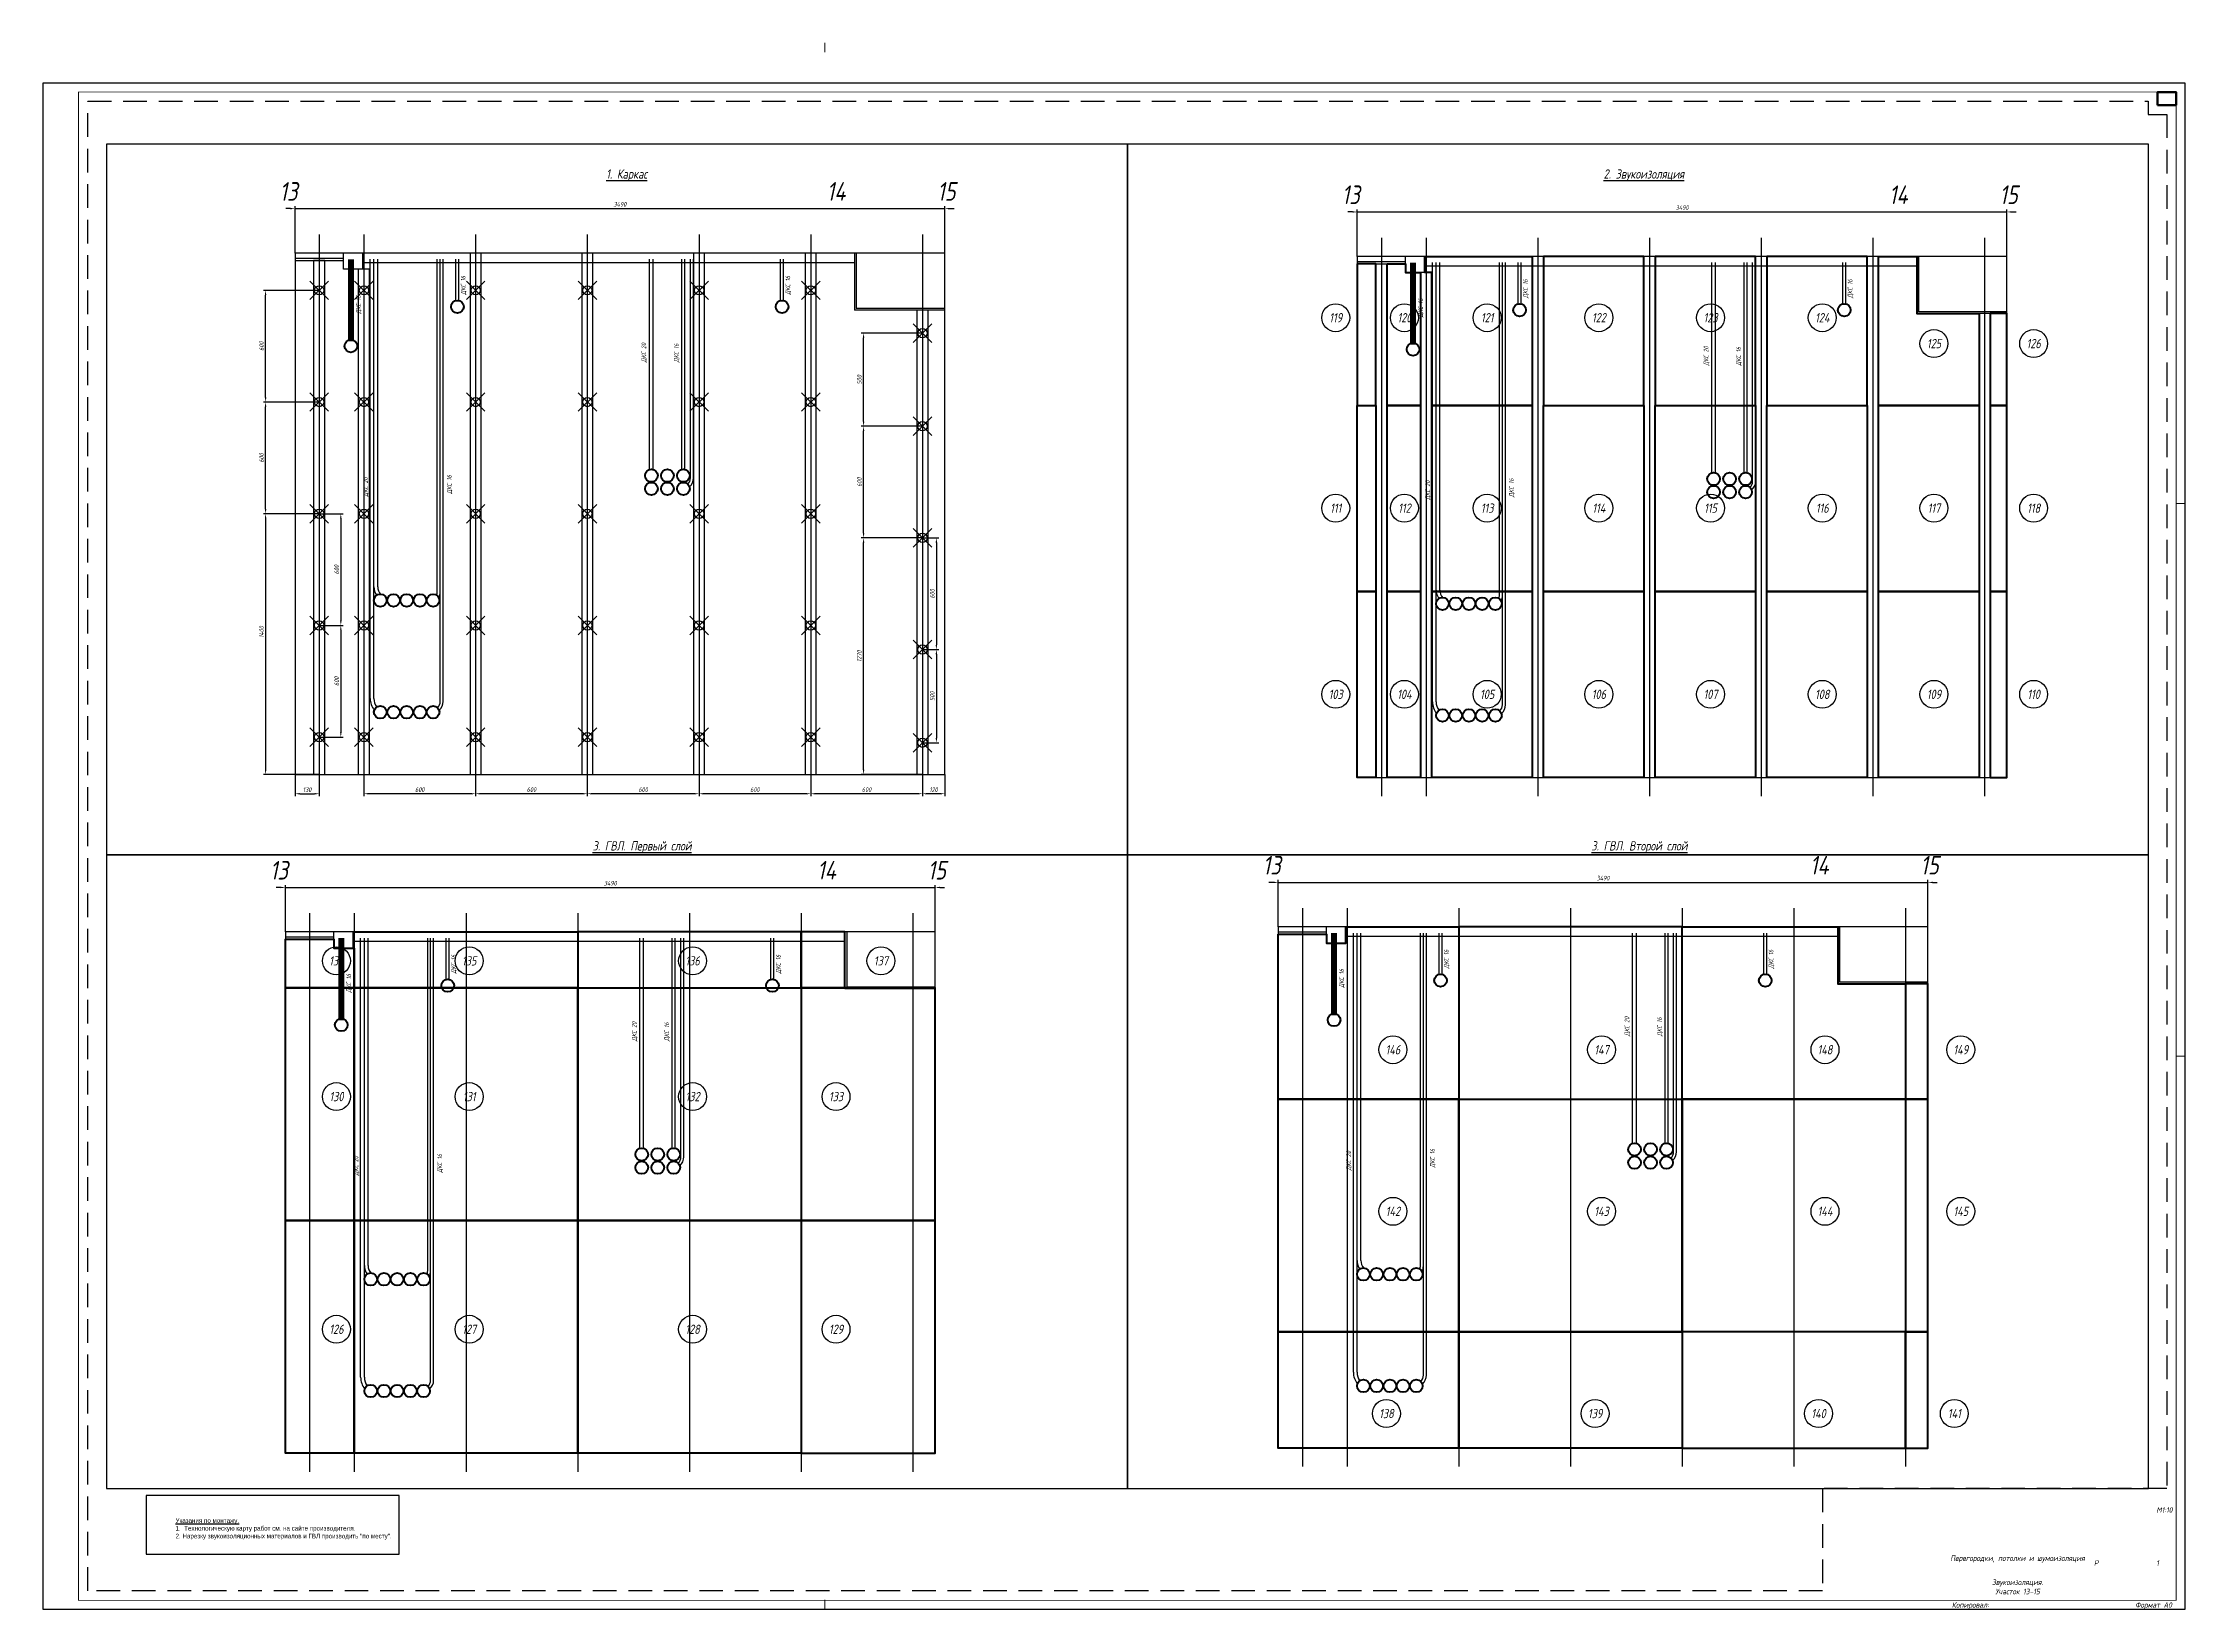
# Paper-space layout 'уч 13-15' of a CAD drawing. Header units: millimetres. Extents: x 0 to 1151, y 10 to 851.
# The model-space entities are those that its viewports show. They can reach past a viewport. Long polylines and large blocks are cut down to what shows.
import ezdxf
from ezdxf.enums import TextEntityAlignment as Align

# ---------------------------------------------------------------- set-up
doc = ezdxf.new("R2010")
doc.units = ezdxf.units.MM
doc.header["$PDMODE"] = 35
doc.header["$PDSIZE"] = 50
doc.linetypes.add('DASHDOT', pattern=[25.4, 12.7, -6.35, 0, -6.35])
doc.linetypes.add('DASHED', pattern=[19.05, 12.7, -6.35])
for name, color, linetype in [('01 Черновое', 7, 'Continuous'), ('02 Розетки', 7, 'Continuous'), ('02 ЭОМ и СС', 7, 'Continuous'), ('03 Потолок', 7, 'Continuous'), ('05 Слаботочка', 7, 'Continuous'), ('06 Авт-ка климата', 7, 'Continuous'), ('101 Крепление', 7, 'Continuous'), ('101 Крепление размеры', 7, 'Continuous'), ('102 Звукоизоляция', 7, 'Continuous'), ('103 ГВЛ слой 1', 7, 'Continuous'), ('104 ГВЛ слой 2', 7, 'Continuous'), ('stamp', 7, 'Continuous')]:
    doc.layers.add(name, color=color, linetype=linetype)
doc.layers.add('100 noprint', color=1, linetype='Continuous', plot=False)
doc.styles.get("Standard").update_dxf_attribs({"font": 'arial.ttf'})
doc.styles.add('ГОСТ-ISOCPEUR', font='isocpeui.ttf', dxfattribs={"width": 0.8})
doc.dimstyles.new('ISO-25', dxfattribs={"dimtxt": 2.5, "dimasz": 2.5, "dimexe": 1.25, "dimexo": 0.625, "dimtad": 1, "dimtxsty": 'Standard', "dimcen": 2.5, "dimadec": 0, "dimazin": 0, "dimtfac": 1, "dimtmove": 0, "dimatfit": 3, "dimfxl": 1, "dimarcsym": 0})

psp = doc.layouts.new('уч 13-15')

# ---------------------------------------------------------------- texts
at = {"layer": 'stamp', "linetype": 'Continuous', "lineweight": 35, "style": 'ГОСТ-ISOCPEUR', "width": 0.8}
psp.add_text('М1:10', height=3, dxfattribs=at).set_placement((1143.9, 61.3), align=Align.RIGHT)
at = {"layer": 'stamp', "lineweight": 35, "style": 'ГОСТ-ISOCPEUR', "width": 0.8}
for s, p in [('Копировал:', (1025.4, 10.3)), ('Формат А0', (1123.9, 10.3))]:
    psp.add_text(s, height=3, dxfattribs=at).set_placement(p)
at = {"layer": 'stamp', "ltscale": 100, "style": 'ГОСТ-ISOCPEUR'}
for s, insert, char_height, width, attachment_point in [('{\\pxqc;\\L1. Каркас}', (313.6, 776.6), 5, 57.169, 8), ('{\\pxqc;\\L2. Звукоизоляция}', (860, 776.6), 5, 57.169, 8), ('{\\pxqc;\\L3. ГВЛ. Первый слой}', (321.9, 415.7), 5, 73.764, 8), ('{\\pxqc;\\L3. ГВЛ. Второй слой}', (857.6, 415.7), 5, 73.764, 8), ('{\\pxqc;Р}', (1092.9, 34.3), 3, 20, 4), ('\\pxqc;1', (1125.9, 34.3), 3, 20, 4)]:
    psp.add_mtext(s, dxfattribs=dict(at, insert=insert, char_height=char_height, width=width, attachment_point=attachment_point))
at = {"layer": 'stamp', "lineweight": 35, "char_height": 3, "width": 70.157, "attachment_point": 5, "style": 'ГОСТ-ISOCPEUR'}
for s, insert in [('{Перегородки, потолки и шумоизоляция}', (1060.7, 36.5)), ('{Звукоизоляция.\\PУчасток 13-15}', (1060.7, 21.5))]:
    psp.add_mtext(s, dxfattribs=dict(at, insert=insert))

msp = doc.modelspace()

# ---------------------------------------------------------------- texts
at = {"insert": (-58925.764, -28440.575), "char_height": 500, "width": 28925.35127, "attachment_point": 1, "style": 'ГОСТ-ISOCPEUR'}
msp.add_mtext('{\\fUbuntu|b0|i0|c0|p34;\\LУказания по монтажу.\\P\\l1.  Технологическую карту работ см. на сайте производителя.\\P2. Нарезку звукоизоляционных материалов и ГВЛ производить "по месту".}', dxfattribs=at)
at = {"layer": '01 Черновое', "style": 'ГОСТ-ISOCPEUR', "width": 0.8}
for s, p in [('13', (49094.391, 3226.61)), ('14', (52035.351, 3226.61)), ('15', (52627.852, 3226.61))]:
    msp.add_text(s, height=100, dxfattribs=at).set_placement(p, align=Align.MIDDLE)
at = {"layer": '02 Розетки', "char_height": 25, "width": 270.31285, "attachment_point": 1, "rotation": 90, "style": 'ГОСТ-ISOCPEUR'}
for insert in [(50990.153, 2308.119), (49495.153, 1586.737)]:
    msp.add_mtext('{ДКС 20}', dxfattribs=dict(at, insert=insert))
at = {"layer": '05 Слаботочка', "char_height": 25, "width": 270.31285, "attachment_point": 1, "rotation": 90, "style": 'ГОСТ-ISOCPEUR'}
for insert in [(50019.735, 2671.342), (51763.735, 2671.342), (51164.685, 2308.119), (49944.826, 1601.619)]:
    msp.add_mtext('{ДКС 16}', dxfattribs=dict(at, insert=insert))
at = {"layer": '06 Авт-ка климата', "insert": (49456.822, 2568.2), "char_height": 25, "width": 270.31285, "attachment_point": 1, "rotation": 90, "style": 'ГОСТ-ISOCPEUR'}
msp.add_mtext('{ДКС 16}', dxfattribs=at)
at = {"layer": '102 Звукоизоляция', "color": 74, "style": 'ГОСТ-ISOCPEUR', "width": 0.8}
for s, p in [('119', (49013.477, 2565.906)), ('120', (49382.484, 2565.906)), ('121', (49826.878, 2565.906)), ('122', (50426.878, 2565.906)), ('123', (51026.878, 2565.906)), ('124', (51626.878, 2565.906)), ('125', (52226.878, 2427.032)), ('126', (52762.361, 2427.032)), ('111', (49013.477, 1542.955)), ('112', (49382.484, 1542.955)), ('113', (49826.878, 1542.955)), ('114', (50426.878, 1542.955)), ('115', (51026.878, 1542.955)), ('116', (51626.878, 1542.955)), ('117', (52226.878, 1542.955)), ('118', (52762.361, 1542.955)), ('103', (49013.477, 542.955)), ('104', (49382.484, 542.955)), ('105', (49826.878, 542.955)), ('106', (50426.878, 542.955)), ('107', (51026.878, 542.955)), ('108', (51626.878, 542.955)), ('109', (52226.878, 542.955)), ('110', (52762.361, 542.955))]:
    msp.add_text(s, height=50, dxfattribs=at).set_placement(p, align=Align.MIDDLE)
at = {"layer": '103 ГВЛ слой 1', "color": 6, "style": 'ГОСТ-ISOCPEUR', "width": 0.8}
for s, p in [('134', (49403.032, 2739.875)), ('135', (50115.998, 2739.875)), ('136', (51315.998, 2739.875)), ('137', (52327.663, 2739.875)), ('130', (49403.032, 2010.79)), ('131', (50115.998, 2010.79)), ('132', (51315.998, 2010.79)), ('133', (52086.421, 2010.79)), ('126', (49403.032, 760.79)), ('127', (50115.998, 760.79)), ('128', (51315.998, 760.79)), ('129', (52086.421, 760.79))]:
    msp.add_text(s, height=50, dxfattribs=at).set_placement(p, align=Align.MIDDLE)
at = {"layer": '104 ГВЛ слой 2', "color": 3, "style": 'ГОСТ-ISOCPEUR', "width": 0.8}
for s, p in [('146', (49745.214, 2235.172)), ('147', (50866.12, 2235.172)), ('148', (52066.12, 2235.172)), ('149', (52795.468, 2235.172)), ('142', (49745.214, 1367.214)), ('143', (50866.12, 1367.214)), ('144', (52066.12, 1367.214)), ('145', (52795.468, 1367.214)), ('138', (49710.495, 281.025)), ('139', (50831.402, 281.025)), ('140', (52031.402, 281.025)), ('141', (52760.75, 281.025))]:
    msp.add_text(s, height=50, dxfattribs=at).set_placement(p, align=Align.MIDDLE)

# ---------------------------------------------------------------- blocks, each defined once
blk = doc.blocks.new('*D202')
at = {"layer": '101 Крепление размеры', "color": 0, "lineweight": -2}
for p, q in [((52499, 95), (52499, -22)), ((52619, 95), (52619, -22)), ((52594, -9), (52524, -9))]:
    blk.add_line(p, q, dxfattribs=at)
at = {"layer": '101 Крепление размеры', "color": 0}
for points in [[(52524, -5), (52524, -13), (52499, -9)], [(52594, -13), (52594, -5), (52619, -9)]]:
    blk.add_solid(points, dxfattribs=at)
at = {"layer": 'Defpoints', "color": 0}
for p in [(52499, 95), (52619, 95), (52499, -9)]:
    blk.add_point(p, dxfattribs=at)
at = {"layer": '101 Крепление размеры', "color": 0, "insert": (52559, 13), "char_height": 25, "attachment_point": 5, "style": 'ГОСТ-ISOCPEUR'}
blk.add_mtext('120', dxfattribs=at)
blk = doc.blocks.new('*D203')
at = {"layer": '101 Крепление размеры', "color": 0, "lineweight": -2}
for p, q in [((51899, 95), (51899, -22)), ((52499, 95), (52499, -22)), ((52474, -9), (51924, -9))]:
    blk.add_line(p, q, dxfattribs=at)
at = {"layer": '101 Крепление размеры', "color": 0}
for points in [[(51924, -5), (51924, -13), (51899, -9)], [(52474, -13), (52474, -5), (52499, -9)]]:
    blk.add_solid(points, dxfattribs=at)
at = {"layer": 'Defpoints', "color": 0}
for p in [(51899, 95), (52499, 95), (51899, -9)]:
    blk.add_point(p, dxfattribs=at)
at = {"layer": '101 Крепление размеры', "color": 0, "insert": (52199, 13), "char_height": 25, "attachment_point": 5, "style": 'ГОСТ-ISOCPEUR'}
blk.add_mtext('600', dxfattribs=at)
blk = doc.blocks.new('*D204')
at = {"layer": '101 Крепление размеры', "color": 0, "lineweight": -2}
for p, q in [((51299, 95), (51299, -22)), ((51899, 95), (51899, -22)), ((51874, -9), (51324, -9))]:
    blk.add_line(p, q, dxfattribs=at)
at = {"layer": '101 Крепление размеры', "color": 0}
for points in [[(51324, -5), (51324, -13), (51299, -9)], [(51874, -13), (51874, -5), (51899, -9)]]:
    blk.add_solid(points, dxfattribs=at)
at = {"layer": 'Defpoints', "color": 0}
for p in [(51299, 95), (51899, 95), (51299, -9)]:
    blk.add_point(p, dxfattribs=at)
at = {"layer": '101 Крепление размеры', "color": 0, "insert": (51599, 13), "char_height": 25, "attachment_point": 5, "style": 'ГОСТ-ISOCPEUR'}
blk.add_mtext('600', dxfattribs=at)
blk = doc.blocks.new('*D205')
at = {"layer": '101 Крепление размеры', "color": 0, "lineweight": -2}
for p, q in [((50699, 95), (50699, -22)), ((51299, 95), (51299, -22)), ((51274, -9), (50724, -9))]:
    blk.add_line(p, q, dxfattribs=at)
at = {"layer": '101 Крепление размеры', "color": 0}
for points in [[(50724, -5), (50724, -13), (50699, -9)], [(51274, -13), (51274, -5), (51299, -9)]]:
    blk.add_solid(points, dxfattribs=at)
at = {"layer": 'Defpoints', "color": 0}
for p in [(50699, 95), (51299, 95), (50699, -9)]:
    blk.add_point(p, dxfattribs=at)
at = {"layer": '101 Крепление размеры', "color": 0, "insert": (50999, 13), "char_height": 25, "attachment_point": 5, "style": 'ГОСТ-ISOCPEUR'}
blk.add_mtext('600', dxfattribs=at)
blk = doc.blocks.new('*D206')
at = {"layer": '101 Крепление размеры', "color": 0, "lineweight": -2}
for p, q in [((50099, 95), (50099, -22)), ((50699, 95), (50699, -22)), ((50674, -9), (50124, -9))]:
    blk.add_line(p, q, dxfattribs=at)
at = {"layer": '101 Крепление размеры', "color": 0}
for points in [[(50124, -5), (50124, -13), (50099, -9)], [(50674, -13), (50674, -5), (50699, -9)]]:
    blk.add_solid(points, dxfattribs=at)
at = {"layer": 'Defpoints', "color": 0}
for p in [(50099, 95), (50699, 95), (50099, -9)]:
    blk.add_point(p, dxfattribs=at)
at = {"layer": '101 Крепление размеры', "color": 0, "insert": (50399, 13), "char_height": 25, "attachment_point": 5, "style": 'ГОСТ-ISOCPEUR'}
blk.add_mtext('600', dxfattribs=at)
blk = doc.blocks.new('*D207')
at = {"layer": '101 Крепление размеры', "color": 0, "lineweight": -2}
for p, q in [((49499, 95), (49499, -22)), ((50099, 95), (50099, -22)), ((50074, -9), (49524, -9))]:
    blk.add_line(p, q, dxfattribs=at)
at = {"layer": '101 Крепление размеры', "color": 0}
for points in [[(49524, -5), (49524, -13), (49499, -9)], [(50074, -13), (50074, -5), (50099, -9)]]:
    blk.add_solid(points, dxfattribs=at)
at = {"layer": 'Defpoints', "color": 0}
for p in [(49499, 95), (50099, 95), (49499, -9)]:
    blk.add_point(p, dxfattribs=at)
at = {"layer": '101 Крепление размеры', "color": 0, "insert": (49799, 13), "char_height": 25, "attachment_point": 5, "style": 'ГОСТ-ISOCPEUR'}
blk.add_mtext('600', dxfattribs=at)
blk = doc.blocks.new('*D208')
at = {"layer": '101 Крепление размеры', "color": 0, "lineweight": -2}
for p, q in [((49129, 95), (49129, -22)), ((49259, 95), (49259, -22)), ((49154, -9), (49234, -9))]:
    blk.add_line(p, q, dxfattribs=at)
at = {"layer": '101 Крепление размеры', "color": 0}
for points in [[(49154, -5), (49154, -13), (49129, -9)], [(49234, -13), (49234, -5), (49259, -9)]]:
    blk.add_solid(points, dxfattribs=at)
at = {"layer": 'Defpoints', "color": 0}
for p in [(49129, 95), (49259, 95), (49259, -9)]:
    blk.add_point(p, dxfattribs=at)
at = {"layer": '101 Крепление размеры', "color": 0, "insert": (49194, 13), "char_height": 25, "attachment_point": 5, "style": 'ГОСТ-ISOCPEUR'}
blk.add_mtext('130', dxfattribs=at)
blk = doc.blocks.new('*D209')
at = {"layer": '101 Крепление размеры', "color": 0, "lineweight": -2}
for p, q in [((49259, 1495), (48959, 1495)), ((48971, 1470), (48971, 120)), ((49259, 95), (48959, 95))]:
    blk.add_line(p, q, dxfattribs=at)
at = {"layer": '101 Крепление размеры', "color": 0}
for points in [[(48975, 1470), (48967, 1470), (48971, 1495)], [(48967, 120), (48975, 120), (48971, 95)]]:
    blk.add_solid(points, dxfattribs=at)
at = {"layer": 'Defpoints', "color": 0}
for p in [(49259, 1495), (48971, 95), (49259, 95)]:
    blk.add_point(p, dxfattribs=at)
at = {"layer": '101 Крепление размеры', "color": 0, "insert": (48949, 860), "char_height": 25, "attachment_point": 5, "rotation": 90, "style": 'ГОСТ-ISOCPEUR'}
blk.add_mtext('1400', dxfattribs=at)
blk = doc.blocks.new('*D210')
at = {"layer": '101 Крепление размеры', "color": 0, "lineweight": -2}
for p, q in [((49259, 2095), (48959, 2095)), ((48971, 1520), (48971, 2070)), ((49259, 1495), (48959, 1495))]:
    blk.add_line(p, q, dxfattribs=at)
at = {"layer": '101 Крепление размеры', "color": 0}
for points in [[(48975, 2070), (48967, 2070), (48971, 2095)], [(48967, 1520), (48975, 1520), (48971, 1495)]]:
    blk.add_solid(points, dxfattribs=at)
at = {"layer": 'Defpoints', "color": 0}
for p in [(48971, 2095), (49259, 2095), (49259, 1495)]:
    blk.add_point(p, dxfattribs=at)
at = {"layer": '101 Крепление размеры', "color": 0, "insert": (48949, 1795), "char_height": 25, "attachment_point": 5, "rotation": 90, "style": 'ГОСТ-ISOCPEUR'}
blk.add_mtext('600', dxfattribs=at)
blk = doc.blocks.new('*D211')
at = {"layer": '101 Крепление размеры', "color": 0, "lineweight": -2}
for p, q in [((49259, 2695), (48959, 2695)), ((48971, 2120), (48971, 2670)), ((49259, 2095), (48959, 2095))]:
    blk.add_line(p, q, dxfattribs=at)
at = {"layer": '101 Крепление размеры', "color": 0}
for points in [[(48975, 2670), (48967, 2670), (48971, 2695)], [(48967, 2120), (48975, 2120), (48971, 2095)]]:
    blk.add_solid(points, dxfattribs=at)
at = {"layer": 'Defpoints', "color": 0}
for p in [(48971, 2695), (49259, 2695), (49259, 2095)]:
    blk.add_point(p, dxfattribs=at)
at = {"layer": '101 Крепление размеры', "color": 0, "insert": (48949, 2395), "char_height": 25, "attachment_point": 5, "rotation": 90, "style": 'ГОСТ-ISOCPEUR'}
blk.add_mtext('600', dxfattribs=at)
blk = doc.blocks.new('*D212')
at = {"layer": '101 Крепление размеры', "color": 0, "lineweight": -2}
for p, q in [((49258, 1495), (49388, 1495)), ((49375, 1470), (49375, 920)), ((49259, 895), (49388, 895))]:
    blk.add_line(p, q, dxfattribs=at)
at = {"layer": '101 Крепление размеры', "color": 0}
for points in [[(49379, 1470), (49371, 1470), (49375, 1495)], [(49371, 920), (49379, 920), (49375, 895)]]:
    blk.add_solid(points, dxfattribs=at)
at = {"layer": 'Defpoints', "color": 0}
for p in [(49258, 1495), (49259, 895), (49375, 895)]:
    blk.add_point(p, dxfattribs=at)
at = {"layer": '101 Крепление размеры', "color": 0, "insert": (49353, 1195), "char_height": 25, "attachment_point": 5, "rotation": 90, "style": 'ГОСТ-ISOCPEUR'}
blk.add_mtext('600', dxfattribs=at)
blk = doc.blocks.new('*D213')
at = {"layer": '101 Крепление размеры', "color": 0, "lineweight": -2}
for p, q in [((49259, 895), (49388, 895)), ((49375, 870), (49375, 320)), ((49259, 295), (49388, 295))]:
    blk.add_line(p, q, dxfattribs=at)
at = {"layer": '101 Крепление размеры', "color": 0}
for points in [[(49379, 870), (49371, 870), (49375, 895)], [(49371, 320), (49379, 320), (49375, 295)]]:
    blk.add_solid(points, dxfattribs=at)
at = {"layer": 'Defpoints', "color": 0}
for p in [(49259, 895), (49259, 295), (49375, 295)]:
    blk.add_point(p, dxfattribs=at)
at = {"layer": '101 Крепление размеры', "color": 0, "insert": (49353, 595), "char_height": 25, "attachment_point": 5, "rotation": 90, "style": 'ГОСТ-ISOCPEUR'}
blk.add_mtext('600', dxfattribs=at)
blk = doc.blocks.new('*D214')
at = {"layer": '101 Крепление размеры', "color": 0, "lineweight": -2}
for p, q in [((52499, 1365), (52170, 1365)), ((52183, 120), (52183, 1340)), ((52499, 95), (52170, 95))]:
    blk.add_line(p, q, dxfattribs=at)
at = {"layer": '101 Крепление размеры', "color": 0}
for points in [[(52187, 1340), (52179, 1340), (52183, 1365)], [(52179, 120), (52187, 120), (52183, 95)]]:
    blk.add_solid(points, dxfattribs=at)
at = {"layer": 'Defpoints', "color": 0}
for p in [(52183, 1365), (52499, 1365), (52499, 95)]:
    blk.add_point(p, dxfattribs=at)
at = {"layer": '101 Крепление размеры', "color": 0, "insert": (52160, 730), "char_height": 25, "attachment_point": 5, "rotation": 90, "style": 'ГОСТ-ISOCPEUR'}
blk.add_mtext('1270', dxfattribs=at)
blk = doc.blocks.new('*D215')
at = {"layer": '101 Крепление размеры', "color": 0, "lineweight": -2}
for p, q in [((52499, 1965), (52170, 1965)), ((52183, 1390), (52183, 1940)), ((52499, 1365), (52170, 1365))]:
    blk.add_line(p, q, dxfattribs=at)
at = {"layer": '101 Крепление размеры', "color": 0}
for points in [[(52187, 1940), (52179, 1940), (52183, 1965)], [(52179, 1390), (52187, 1390), (52183, 1365)]]:
    blk.add_solid(points, dxfattribs=at)
at = {"layer": 'Defpoints', "color": 0}
for p in [(52183, 1965), (52499, 1965), (52499, 1365)]:
    blk.add_point(p, dxfattribs=at)
at = {"layer": '101 Крепление размеры', "color": 0, "insert": (52160, 1665), "char_height": 25, "attachment_point": 5, "rotation": 90, "style": 'ГОСТ-ISOCPEUR'}
blk.add_mtext('600', dxfattribs=at)
blk = doc.blocks.new('*D216')
at = {"layer": '101 Крепление размеры', "color": 0, "lineweight": -2}
for p, q in [((52499, 2465), (52170, 2465)), ((52183, 1990), (52183, 2440)), ((52499, 1965), (52170, 1965))]:
    blk.add_line(p, q, dxfattribs=at)
at = {"layer": '101 Крепление размеры', "color": 0}
for points in [[(52187, 2440), (52179, 2440), (52183, 2465)], [(52179, 1990), (52187, 1990), (52183, 1965)]]:
    blk.add_solid(points, dxfattribs=at)
at = {"layer": 'Defpoints', "color": 0}
for p in [(52183, 2465), (52499, 2465), (52499, 1965)]:
    blk.add_point(p, dxfattribs=at)
at = {"layer": '101 Крепление размеры', "color": 0, "insert": (52160, 2215), "char_height": 25, "attachment_point": 5, "rotation": 90, "style": 'ГОСТ-ISOCPEUR'}
blk.add_mtext('500', dxfattribs=at)
blk = doc.blocks.new('*D217')
at = {"layer": '101 Крепление размеры', "color": 0, "lineweight": -2}
for p, q in [((52499, 1365), (52587, 1365)), ((52574, 1340), (52574, 790)), ((52499, 765), (52587, 765))]:
    blk.add_line(p, q, dxfattribs=at)
at = {"layer": '101 Крепление размеры', "color": 0}
for points in [[(52578, 1340), (52570, 1340), (52574, 1365)], [(52570, 790), (52578, 790), (52574, 765)]]:
    blk.add_solid(points, dxfattribs=at)
at = {"layer": 'Defpoints', "color": 0}
for p in [(52499, 1365), (52499, 765), (52574, 765)]:
    blk.add_point(p, dxfattribs=at)
at = {"layer": '101 Крепление размеры', "color": 0, "insert": (52552, 1065), "char_height": 25, "attachment_point": 5, "rotation": 90, "style": 'ГОСТ-ISOCPEUR'}
blk.add_mtext('600', dxfattribs=at)
blk = doc.blocks.new('*D218')
at = {"layer": '101 Крепление размеры', "color": 0, "lineweight": -2}
for p, q in [((52499, 765), (52587, 765)), ((52574, 740), (52574, 290)), ((52499, 265), (52587, 265))]:
    blk.add_line(p, q, dxfattribs=at)
at = {"layer": '101 Крепление размеры', "color": 0}
for points in [[(52578, 740), (52570, 740), (52574, 765)], [(52570, 290), (52578, 290), (52574, 265)]]:
    blk.add_solid(points, dxfattribs=at)
at = {"layer": 'Defpoints', "color": 0}
for p in [(52499, 765), (52499, 265), (52574, 265)]:
    blk.add_point(p, dxfattribs=at)
at = {"layer": '101 Крепление размеры', "color": 0, "insert": (52552, 515), "char_height": 25, "attachment_point": 5, "rotation": 90, "style": 'ГОСТ-ISOCPEUR'}
blk.add_mtext('500', dxfattribs=at)
blk = doc.blocks.new('*D411')
at = {"layer": '01 Черновое', "color": 0, "lineweight": -2}
for p, q in [((49104, 3134), (49079, 3134)), ((49129, 2895), (49129, 3147)), ((49129, 3134), (52619, 3134)), ((52619, 2895), (52619, 3147)), ((52644, 3134), (52669, 3134))]:
    blk.add_line(p, q, dxfattribs=at)
at = {"layer": '01 Черновое', "color": 0}
for points in [[(49104, 3130), (49104, 3138), (49129, 3134)], [(52644, 3138), (52644, 3130), (52619, 3134)]]:
    blk.add_solid(points, dxfattribs=at)
at = {"layer": 'Defpoints', "color": 0}
for p in [(52619, 3134), (49129, 2895), (52619, 2895)]:
    blk.add_point(p, dxfattribs=at)
at = {"layer": '01 Черновое', "color": 0, "insert": (50874, 3157), "char_height": 25, "attachment_point": 5, "style": 'ГОСТ-ISOCPEUR'}
blk.add_mtext('3490', dxfattribs=at)

# ---------------------------------------------------------------- dimensions: what is measured, and where the dimension line sits
at = {"layer": '01 Черновое'}
dim = msp.add_linear_dim(base=(52618.998, 3134.111), p1=(49128.998, 2895.176), p2=(52618.998, 2895.176), dimstyle='ISO-25', override={"dimtxt": 25, "dimasz": 25, "dimexe": 12.5, "dimexo": 0, "dimgap": 10, "dimtxsty": 'ГОСТ-ISOCPEUR'}, dxfattribs=at)
dim.commit()
dim.dimension.update_dxf_attribs({"geometry": '*D411', "text_midpoint": (50873.998, 3156.611)})
at = {"layer": '101 Крепление размеры'}
for base, p1, p2, picture, middle in [((48971.26, 2695.176), (49258.998, 2095.176), (49258.998, 2695.176), '*D211', (48948.76, 2395.176)), ((52182.79, 2465.176), (52498.998, 1965.176), (52498.998, 2465.176), '*D216', (52160.29, 2215.176)), ((48971.26, 2095.176), (49258.998, 1495.176), (49258.998, 2095.176), '*D210', (48948.76, 1795.176)), ((49375.2, 895.176), (49258.373, 1495.176), (49258.998, 895.176), '*D212', (49352.7, 1195.176)), ((52574.219, 765.176), (52498.998, 1365.176), (52498.998, 765.176), '*D217', (52551.719, 1065.176)), ((49375.2, 295.176), (49258.998, 895.176), (49258.998, 295.176), '*D213', (49352.7, 595.176)), ((52574.219, 265.176), (52498.998, 765.176), (52498.998, 265.176), '*D218', (52551.719, 515.176))]:
    dim = msp.add_linear_dim(base=base, p1=p1, p2=p2, angle=90, dimstyle='ISO-25', override={"dimtxt": 25, "dimasz": 25, "dimexe": 12.5, "dimexo": 0, "dimgap": 10, "dimlfac": 1, "dimtxsty": 'ГОСТ-ISOCPEUR'}, dxfattribs=at)
    dim.commit()
    dim.dimension.update_dxf_attribs({"geometry": picture, "text_midpoint": middle})
for base, p1, p2, picture, middle in [((52182.79, 1965.176), (52498.998, 1365.176), (52498.998, 1965.176), '*D215', (52182.79, 1665.176)), ((48971.26, 95.176), (49258.998, 1495.176), (49258.998, 95.176), '*D209', (48971.26, 859.707)), ((52182.79, 1365.176), (52498.998, 95.176), (52498.998, 1365.176), '*D214', (52182.79, 730.176))]:
    dim = msp.add_linear_dim(base=base, p1=p1, p2=p2, angle=90, dimstyle='ISO-25', override={"dimtxt": 25, "dimasz": 25, "dimexe": 12.5, "dimexo": 0, "dimgap": 10, "dimlfac": 1, "dimtxsty": 'ГОСТ-ISOCPEUR'}, dxfattribs=at)
    dim.commit()
    dim.dimension.update_dxf_attribs({"geometry": picture, "text_midpoint": middle, "dimtype": 160})
for base, p1, p2, picture, middle in [((49258.998, -9.011), (49128.998, 95.176), (49258.998, 95.176), '*D208', (49193.998, 13.489)), ((49498.998, -9.011), (50098.998, 95.176), (49498.998, 95.176), '*D207', (49798.998, 13.489)), ((50098.998, -9.011), (50698.998, 95.176), (50098.998, 95.176), '*D206', (50398.998, 13.489)), ((50698.998, -9.011), (51298.998, 95.176), (50698.998, 95.176), '*D205', (50998.998, 13.489)), ((51298.998, -9.011), (51898.998, 95.176), (51298.998, 95.176), '*D204', (51598.998, 13.489)), ((51898.998, -9.011), (52498.998, 95.176), (51898.998, 95.176), '*D203', (52198.998, 13.489)), ((52498.998, -9.011), (52618.998, 95.176), (52498.998, 95.176), '*D202', (52558.998, 13.489))]:
    dim = msp.add_linear_dim(base=base, p1=p1, p2=p2, dimstyle='ISO-25', override={"dimtxt": 25, "dimasz": 25, "dimexe": 12.5, "dimexo": 0, "dimgap": 10, "dimlfac": 1, "dimtxsty": 'ГОСТ-ISOCPEUR'}, dxfattribs=at)
    dim.commit()
    dim.dimension.update_dxf_attribs({"geometry": picture, "text_midpoint": middle})

# ---------------------------------------------------------------- linework, layer by layer
at = {"layer": '01 Черновое', "linetype": 'DASHDOT', "ltscale": 10}
for p, q in [((49258.998, 2995.176), (49258.998, -4.283)), ((49498.998, 2995.176), (49498.998, -4.283)), ((50098.998, 2995.176), (50098.998, -4.283)), ((50698.998, 2995.176), (50698.998, -4.283)), ((51298.998, 2995.176), (51298.998, -4.283)), ((51898.998, 2995.176), (51898.998, -4.283)), ((52498.998, 2995.176), (52498.998, -4.283))]:
    msp.add_line(p, q, dxfattribs=at)
at = {"layer": '01 Черновое'}
msp.add_lwpolyline([(52618.998, 95.176), (52618.998, 2895.176), (49128.998, 2895.176), (49128.998, 95.176)], close=True, dxfattribs=at)
at = {"layer": '02 Розетки'}
for p, q in [((49532.998, 502.715), (49532.998, 2862.176)), ((49552.998, 502.715), (49552.998, 2862.176)), ((49572.998, 1102.715), (49572.998, 2862.176)), ((51032.998, 1732.479), (51032.998, 2862.176)), ((51052.998, 1732.479), (51052.998, 2862.176))]:
    msp.add_line(p, q, dxfattribs=at)
at = {"layer": '02 Розетки', "lineweight": 40}
for centre in [(51042.998, 1700.176), (51128.998, 1700.176), (51042.998, 1629.176), (51128.998, 1629.176), (49586.998, 1029.176), (49657.998, 1029.176), (49728.998, 1029.176), (49799.998, 1029.176), (49586.998, 429.176), (49657.998, 429.176), (49728.998, 429.176), (49799.998, 429.176)]:
    msp.add_circle(centre, 34, dxfattribs=at)
at = {"layer": '02 Розетки'}
for centre, radius, end in [((49632.998, 1102.715), 80, 214.8964913), ((49632.998, 1102.715), 60, 222.7632761), ((49632.998, 502.715), 100, 218.6209407), ((49632.998, 502.715), 80, 214.8964913)]:
    msp.add_arc(centre, radius, 180, end, dxfattribs=at)
at = {"layer": '02 ЭОМ и СС'}
for p, q in [((49532.998, 502.715), (49532.998, 2862.176)), ((49552.998, 502.715), (49552.998, 2862.176)), ((49572.998, 1102.715), (49572.998, 2862.176)), ((49893.002, 1074.716), (49893.002, 2862.176)), ((49909.002, 487.255), (49909.002, 2862.176)), ((49909.002, 1074.716), (49909.002, 2862.176)), ((49925.002, 487.255), (49925.002, 2862.176)), ((49992.998, 2640.222), (49992.998, 2862.176)), ((50008.998, 2640.222), (50008.998, 2862.176)), ((51032.998, 1732.479), (51032.998, 2862.176)), ((51052.998, 1732.479), (51052.998, 2862.176)), ((51206.998, 1733.415), (51206.998, 2862.176)), ((51222.998, 1733.415), (51222.998, 2862.176)), ((51253.002, 1687.255), (51253.002, 2862.176)), ((51269.002, 1687.255), (51269.002, 2862.176)), ((51736.998, 2640.222), (51736.998, 2862.176)), ((51752.998, 2640.222), (51752.998, 2862.176))]:
    msp.add_line(p, q, dxfattribs=at)
at = {"layer": '02 ЭОМ и СС', "const_width": 16}
msp.add_lwpolyline([(49420.998, 2420.417), (49420.998, 2862.176)], dxfattribs=at)
at = {"layer": '02 ЭОМ и СС', "const_width": 16, "flags": 128}
msp.add_lwpolyline([(49436.998, 2420.417), (49436.998, 2862.176)], dxfattribs=at)
at = {"layer": '02 ЭОМ и СС', "lineweight": 40}
for centre in [(51744.998, 2607.176), (49428.998, 2395.676), (51042.998, 1700.176), (51128.998, 1700.176), (51214.998, 1700.176), (51042.998, 1629.176), (51128.998, 1629.176), (51214.998, 1629.176), (49586.998, 1029.176), (49657.998, 1029.176), (49728.998, 1029.176), (49799.998, 1029.176), (49870.998, 1029.176), (49586.998, 429.176), (49657.998, 429.176), (49728.998, 429.176), (49799.998, 429.176), (49870.998, 429.176)]:
    msp.add_circle(centre, 34, dxfattribs=at)
at = {"layer": '02 ЭОМ и СС'}
for centre, radius, start, end in [((51205.002, 1687.255), 48, 315, 0), ((51205.002, 1687.255), 64, 311.5369025, 0), ((49632.998, 1102.715), 80, 180, 214.8964913), ((49632.998, 1102.715), 60, 180, 222.7632761), ((49845.002, 1074.716), 48, 338.9808652, 0), ((49845.002, 1074.716), 64, 331.7585883, 0), ((49632.998, 502.715), 100, 180, 218.6209407), ((49632.998, 502.715), 80, 180, 214.8964913), ((49861.002, 487.255), 48, 315, 0), ((49861.002, 487.255), 64, 311.5369025, 0)]:
    msp.add_arc(centre, radius, start, end, dxfattribs=at)
at = {"layer": '03 Потолок', "lineweight": -2}
for p, q in [((49388.998, 2808.176), (49388.998, 2895.176)), ((49492.998, 2808.176), (49492.998, 2895.176)), ((52134.498, 2895.176), (52134.498, 2588.676)), ((49129.623, 2868.176), (49388.998, 2868.176)), ((49129.623, 2855.676), (49388.998, 2855.676)), ((49492.998, 2808.176), (49388.998, 2808.176)), ((49492.998, 2845.176), (52134.498, 2845.176)), ((52618.998, 2588.676), (52134.498, 2588.676))]:
    msp.add_line(p, q, dxfattribs=at)
at = {"layer": '03 Потолок', "linetype": 'DASHED', "ltscale": 10}
for p in [(52143.998, 2895.176), (52618.998, 2598.176)]:
    msp.add_line(p, (52143.998, 2598.176), dxfattribs=at)
at = {"layer": '05 Слаботочка'}
for p, q in [((49893.002, 1074.716), (49893.002, 2862.176)), ((49909.002, 487.255), (49909.002, 2862.176)), ((49909.002, 1074.716), (49909.002, 2862.176)), ((49925.002, 487.255), (49925.002, 2862.176)), ((49992.998, 2640.222), (49992.998, 2862.176)), ((50008.998, 2640.222), (50008.998, 2862.176)), ((51206.998, 1733.415), (51206.998, 2862.176)), ((51222.998, 1733.415), (51222.998, 2862.176)), ((51253.002, 1687.255), (51253.002, 2862.176)), ((51269.002, 1687.255), (51269.002, 2862.176)), ((51736.998, 2640.222), (51736.998, 2862.176)), ((51752.998, 2640.222), (51752.998, 2862.176))]:
    msp.add_line(p, q, dxfattribs=at)
at = {"layer": '05 Слаботочка', "lineweight": 40}
for centre in [(50000.998, 2607.176), (51744.998, 2607.176), (51214.998, 1700.176), (51214.998, 1629.176), (49870.998, 1029.176), (49870.998, 429.176)]:
    msp.add_circle(centre, 34, dxfattribs=at)
at = {"layer": '05 Слаботочка'}
for centre, radius, start in [((51205.002, 1687.255), 48, 315), ((51205.002, 1687.255), 64, 311.5369025), ((49845.002, 1074.716), 48, 338.9808652), ((49845.002, 1074.716), 64, 331.7585883), ((49861.002, 487.255), 48, 315), ((49861.002, 487.255), 64, 311.5369025)]:
    msp.add_arc(centre, radius, start, 0, dxfattribs=at)
at = {"layer": '06 Авт-ка климата', "const_width": 16}
msp.add_lwpolyline([(49420.998, 2420.417), (49420.998, 2862.176)], dxfattribs=at)
at = {"layer": '06 Авт-ка климата', "const_width": 16, "flags": 128}
msp.add_lwpolyline([(49436.998, 2420.417), (49436.998, 2862.176)], dxfattribs=at)
at = {"layer": '06 Авт-ка климата', "lineweight": 40}
msp.add_circle((49428.998, 2395.676), 34, dxfattribs=at)
at = {"layer": '101 Крепление', "color": 5}
for points in [[(50068.998, 2895.176), (50068.998, 95.176), (50128.998, 95.176), (50128.998, 2895.176)], [(50668.998, 2895.176), (50668.998, 95.176), (50728.998, 95.176), (50728.998, 2895.176)], [(51268.998, 2895.176), (51268.998, 95.176), (51328.998, 95.176), (51328.998, 2895.176)], [(51868.998, 2895.176), (51868.998, 95.176), (51928.998, 95.176), (51928.998, 2895.176)], [(49228.998, 2855.676), (49228.998, 95.176), (49288.998, 95.176), (49288.998, 2855.676)], [(49228.998, 2855.676), (49228.998, 95.176), (49288.998, 95.176), (49288.998, 2855.676)], [(49468.998, 2808.176), (49468.998, 95.176), (49528.998, 95.176), (49528.998, 2808.176)], [(52468.998, 2588.676), (52468.998, 95.176), (52528.998, 95.176), (52528.998, 2588.676)]]:
    msp.add_lwpolyline(points, close=True, dxfattribs=at)
for p in [(49259.311, 2695.176), (49499.311, 2695.176), (50099.311, 2695.176), (50699.311, 2695.176), (51299.311, 2695.176), (51899.311, 2695.176), (52498.998, 2465.176), (49259.311, 2095.176), (49499.311, 2095.176), (50099.311, 2095.176), (50699.311, 2095.176), (51299.311, 2095.176), (51899.311, 2095.176), (52498.998, 1965.176), (49259.311, 1495.176), (49499.311, 1495.176), (50099.311, 1495.176), (50699.311, 1495.176), (51299.311, 1495.176), (51899.311, 1495.176), (52498.998, 1365.176), (49259.311, 895.176), (49499.311, 895.176), (50099.311, 895.176), (50699.311, 895.176), (51299.311, 895.176), (51899.311, 895.176), (52498.998, 765.176), (49259.311, 295.176), (49499.311, 295.176), (50099.311, 295.176), (50699.311, 295.176), (51299.311, 295.176), (51899.311, 295.176), (52498.998, 265.176)]:
    msp.add_point(p, dxfattribs=at)
at = {"layer": '102 Звукоизоляция', "color": 74, "linetype": 'Continuous', "lineweight": 40, "ltscale": 10, "flags": 128}
for points in [[(49492.998, 2895.176), (50068.998, 2895.176), (50068.998, 2095.176), (49528.998, 2095.176), (49528.998, 2808.176), (49492.998, 2808.176)], [(50128.998, 2895.176), (50128.998, 2095.176), (50668.998, 2095.176), (50668.998, 2895.176)], [(50728.998, 2895.176), (50728.998, 2095.176), (51268.998, 2095.176), (51268.998, 2895.176)], [(51328.998, 2895.176), (51328.998, 2095.176), (51868.998, 2095.176), (51868.998, 2895.176)], [(51928.998, 2895.176), (52134.498, 2895.176), (52134.498, 2588.676), (52468.998, 2588.676), (52468.998, 2095.176), (51928.998, 2095.176)], [(49129.623, 2855.676), (49129.623, 2095.176), (49228.998, 2095.176), (49228.998, 2855.676)], [(49288.998, 2855.676), (49388.998, 2855.676), (49388.998, 2808.176), (49468.998, 2808.176), (49468.998, 2095.176), (49288.998, 2095.176)], [(52528.998, 2588.676), (52528.998, 2095.176), (52618.998, 2095.176), (52618.998, 2588.676)], [(49228.998, 2095.176), (49228.998, 1095.176), (49128.998, 1095.176), (49128.998, 2095.176)], [(49468.998, 2095.176), (49468.998, 1095.176), (49288.998, 1095.176), (49288.998, 2095.176)], [(50068.998, 1095.176), (49528.998, 1095.176), (49528.998, 2095.176), (50068.998, 2095.176)], [(50668.998, 1095.176), (50128.998, 1095.176), (50128.998, 2095.176), (50668.998, 2095.176)], [(51268.998, 1095.176), (50728.998, 1095.176), (50728.998, 2095.176), (51268.998, 2095.176)], [(51868.998, 1095.176), (51328.998, 1095.176), (51328.998, 2095.176), (51868.998, 2095.176)], [(52468.998, 1095.176), (51928.998, 1095.176), (51928.998, 2095.176), (52468.998, 2095.176)], [(52528.998, 2095.176), (52528.998, 1095.176), (52618.998, 1095.176), (52618.998, 2095.176)], [(49228.998, 1095.176), (49228.998, 95.176), (49128.998, 95.176), (49128.998, 1095.176)], [(49468.998, 1095.176), (49468.998, 95.176), (49288.998, 95.176), (49288.998, 1095.176)], [(50068.998, 95.176), (49528.998, 95.176), (49528.998, 1095.176), (50068.998, 1095.176)], [(50668.998, 95.176), (50128.998, 95.176), (50128.998, 1095.176), (50668.998, 1095.176)], [(51268.998, 95.176), (50728.998, 95.176), (50728.998, 1095.176), (51268.998, 1095.176)], [(51868.998, 95.176), (51328.998, 95.176), (51328.998, 1095.176), (51868.998, 1095.176)], [(52468.998, 95.176), (51928.998, 95.176), (51928.998, 1095.176), (52468.998, 1095.176)], [(52528.998, 1095.176), (52528.998, 95.176), (52618.998, 95.176), (52618.998, 1095.176)]]:
    msp.add_lwpolyline(points, close=True, dxfattribs=at)
at = {"layer": '102 Звукоизоляция', "color": 74}
for centre in [(49013.477, 2565.906), (49382.484, 2565.906), (49826.878, 2565.906), (50426.878, 2565.906), (51026.878, 2565.906), (51626.878, 2565.906), (52226.878, 2427.032), (52762.361, 2427.032), (49013.477, 1542.955), (49382.484, 1542.955), (49826.878, 1542.955), (50426.878, 1542.955), (51026.878, 1542.955), (51626.878, 1542.955), (52226.878, 1542.955), (52762.361, 1542.955), (49013.477, 542.955), (49382.484, 542.955), (49826.878, 542.955), (50426.878, 542.955), (51026.878, 542.955), (51626.878, 542.955), (52226.878, 542.955), (52762.361, 542.955)]:
    msp.add_circle(centre, 75, dxfattribs=at)
at = {"layer": '103 ГВЛ слой 1', "color": 6, "lineweight": 40}
for points in [[(50698.998, 2895.176), (50698.998, 2595.176), (49498.998, 2595.176), (49498.998, 2895.176)], [(50698.998, 2895.176), (50698.998, 2595.176), (51898.998, 2595.176), (51898.998, 2895.176)], [(51898.998, 2895.176), (51898.998, 2595.176), (52134.498, 2595.176), (52134.498, 2895.176)], [(49128.998, 2595.176), (49128.998, 2855.676), (49388.998, 2855.676), (49388.998, 2808.176), (49498.998, 2808.176), (49498.998, 2595.176)], [(49498.998, 2595.176), (49498.998, 1345.176), (49128.998, 1345.176), (49128.998, 2595.176)], [(49498.998, 2595.176), (50698.998, 2595.176), (50698.998, 1345.176), (49498.998, 1345.176)], [(50698.998, 2595.176), (51898.998, 2595.176), (51898.998, 1345.176), (50698.998, 1345.176)], [(51898.998, 2595.176), (51898.998, 1345.176), (52618.998, 1345.176), (52618.998, 2595.176)], [(49498.998, 1345.176), (49498.998, 95.176), (49128.998, 95.176), (49128.998, 1345.176)], [(49498.998, 1345.176), (50698.998, 1345.176), (50698.998, 95.176), (49498.998, 95.176)], [(50698.998, 1345.176), (51898.998, 1345.176), (51898.998, 95.176), (50698.998, 95.176)], [(51898.998, 1345.176), (51898.998, 95.176), (52618.998, 95.176), (52618.998, 1345.176)]]:
    msp.add_lwpolyline(points, close=True, dxfattribs=at)
at = {"layer": '103 ГВЛ слой 1', "color": 6}
for centre in [(49403.032, 2739.875), (50115.998, 2739.875), (51315.998, 2739.875), (52327.663, 2739.875), (49403.032, 2010.79), (50115.998, 2010.79), (51315.998, 2010.79), (52086.421, 2010.79), (49403.032, 760.79), (50115.998, 760.79), (51315.998, 760.79), (52086.421, 760.79)]:
    msp.add_circle(centre, 75, dxfattribs=at)
at = {"layer": '104 ГВЛ слой 2', "color": 3, "lineweight": 40}
for points in [[(49129.623, 2855.676), (49388.998, 2855.676), (49388.998, 2808.176), (49492.998, 2808.176), (49492.998, 2895.176), (50098.998, 2895.176), (50098.998, 1970.176), (49128.998, 1970.176)], [(50098.998, 2895.176), (50098.998, 1970.176), (51298.998, 1970.176), (51298.998, 2895.176)], [(52134.498, 2895.176), (52134.498, 2588.676), (52498.998, 2588.676), (52498.998, 1970.176), (51298.998, 1970.176), (51298.998, 2895.176)], [(52498.998, 2588.676), (52498.998, 1970.176), (52618.998, 1970.176), (52618.998, 2588.676)], [(50098.998, 1970.176), (50098.998, 720.176), (49128.998, 720.176), (49128.998, 1970.176)], [(50098.998, 1970.176), (51298.998, 1970.176), (51298.998, 720.176), (50098.998, 720.176)], [(51298.998, 1970.176), (52498.998, 1970.176), (52498.998, 720.176), (51298.998, 720.176)], [(52498.998, 1970.176), (52498.998, 720.176), (52618.998, 720.176), (52618.998, 1970.176)], [(50098.998, 720.176), (50098.998, 95.176), (49128.998, 95.176), (49128.998, 720.176)], [(51298.998, 720.176), (51298.998, 95.176), (50098.998, 95.176), (50098.998, 720.176)], [(51298.998, 720.176), (51298.998, 95.176), (52498.998, 95.176), (52498.998, 720.176)], [(52498.998, 720.176), (52498.998, 95.176), (52618.998, 95.176), (52618.998, 720.176)]]:
    msp.add_lwpolyline(points, close=True, dxfattribs=at)
at = {"layer": '104 ГВЛ слой 2', "color": 3}
for centre in [(49745.214, 2235.172), (50866.12, 2235.172), (52066.12, 2235.172), (52795.468, 2235.172), (49745.214, 1367.214), (50866.12, 1367.214), (52066.12, 1367.214), (52795.468, 1367.214), (49710.495, 281.025), (50831.402, 281.025), (52031.402, 281.025), (52760.75, 281.025)]:
    msp.add_circle(centre, 75, dxfattribs=at)

msp.set_redraw_order([(e.dxf.handle, doc.entitydb.next_handle()) for e in msp.query("TEXT MTEXT ATTDEF DIMENSION ARC_DIMENSION")])  # texts and dimensions are drawn at this point

# ---------------------------------------------------------------- linework, layer by layer
at = {"const_width": 0.48}
psp.add_lwpolyline([(19.2, 14.3), (1145.9, 14.3), (1145.9, 824.5), (19.2, 824.5)], close=True, dxfattribs=at)
at = {"lineweight": 50}
psp.add_lwpolyline([(1135.9, 817.5), (1145.9, 817.5), (1145.9, 824.5), (1135.9, 824.5)], close=True, dxfattribs=at)
at = {"layer": '100 noprint'}
for p, q in [((1150.7, 829.3), (0, 829.3)), ((0, 829.3), (0, 9.6)), ((1150.7, 9.6), (1150.7, 829.3)), ((0, 9.6), (1150.7, 9.6))]:
    psp.add_line(p, q, dxfattribs=at)
at = {"layer": '100 noprint', "color": 1, "linetype": 'DASHED'}
psp.add_lwpolyline([(24.2, 819.5), (1130.9, 819.5), (1130.9, 812.5), (1140.9, 812.5), (1140.9, 74.3), (955.9, 74.3), (955.9, 19.3), (24.2, 19.3)], close=True, dxfattribs=at)
psp.add_lwpolyline([(24.2, 819.5), (1130.9, 819.5), (1130.9, 812.5), (1140.9, 812.5), (1140.9, 74.3), (955.9, 74.3), (955.9, 19.3), (24.2, 19.3)], close=True, dxfattribs=at)
psp.add_lwpolyline([(24.2, 819.5), (1130.9, 819.5), (1130.9, 812.5), (1140.9, 812.5), (1140.9, 74.3), (955.9, 74.3), (955.9, 19.3), (24.2, 19.3)], close=True, dxfattribs=at)
at = {"layer": '100 noprint'}
for points in [[(34.2, 796.5), (34.2, 414.7), (582.6, 414.7), (582.6, 796.5)], [(582.6, 796.5), (582.6, 414.7), (1131, 414.7), (1131, 796.5)], [(34.2, 414.7), (34.2, 74.3), (582.6, 74.3), (582.6, 414.7)], [(582.6, 414.7), (582.6, 74.3), (1131, 74.3), (1131, 414.7)], [(55.5, 70.5), (55.5, 39), (191.5, 39), (191.5, 70.5)]]:
    psp.add_lwpolyline(points, close=True, dxfattribs=at)
at = {"layer": 'stamp', "lineweight": 0}
for p, q in [((420, 845.9), (420, 850.9)), ((1150.7, 603.4), (1145.7, 603.4)), ((1150.7, 306.5), (1145.7, 306.5)), ((420, 9.6), (420, 14.5))]:
    psp.add_line(p, q, dxfattribs=at)

psp.set_redraw_order([(e.dxf.handle, doc.entitydb.next_handle()) for e in psp.query("TEXT MTEXT ATTDEF DIMENSION ARC_DIMENSION")])  # texts and dimensions are drawn at this point

# ---------------------------------------------------------------- viewports
at = {"layer": '100 noprint', "view_target_point": (19011.037, -15130.316)}
vp = psp.add_viewport(center=(308.4, 605.6), size=(548.4, 381.815), view_center_point=(31847.26, 16701.819), view_height=3818.15405, dxfattribs=at)
vp.frozen_layers = ['102 Звукоизоляция', '103 ГВЛ слой 1', '104 ГВЛ слой 2']
vp.dxf.flags = 0x10000  # cut along an outline
vp.dxf.clipping_boundary_handle = psp.add_lwpolyline([(34.2, 796.5), (34.2, 414.7), (582.6, 414.7), (582.6, 796.5)], format="xyb", close=True, dxfattribs={"invisible": 1}).dxf.handle
at = {"layer": '100 noprint'}
for center, size, view_center_point, view_height, status, view_target_point, frozen, outline in [((856.8, 605.6), (548.4, 381.815), (31625.813, 16719.624), 3818.15405, 3, (19011.037, -15130.316), ['101 Крепление', '101 Крепление размеры', '103 ГВЛ слой 1', '104 ГВЛ слой 2'], [(582.6, 796.5), (582.6, 414.7), (1131, 414.7), (1131, 796.5)]), ((308.4, 244.5), (548.4, 340.304), (31898.723, 16737.309), 3403.03876, 4, (19011.037, -15130.316), ['101 Крепление', '101 Крепление размеры', '102 Звукоизоляция', '104 ГВЛ слой 2'], [(34.2, 414.7), (34.2, 74.3), (582.6, 74.3), (582.6, 414.7)]), ((856.8, 244.5), (548.4, 340.304), (32050.355, 16710.166), 3403.03876, 5, (19011.037, -15130.316), ['101 Крепление', '101 Крепление размеры', '102 Звукоизоляция', '103 ГВЛ слой 1'], [(582.6, 414.7), (582.6, 74.3), (1131, 74.3), (1131, 414.7)]), ((123.5, 54.7), (136, 31.491), (-50536.81, -14048.398), 6298.15918, 6, (2051.7, -15130.316), ['101 Крепление', '101 Крепление размеры', '102 Звукоизоляция', '103 ГВЛ слой 1', '104 ГВЛ слой 2'], [(55.5, 70.5), (55.5, 39), (191.5, 39), (191.5, 70.5)])]:
    vp = psp.add_viewport(center=center, size=size, view_center_point=view_center_point, view_height=view_height, status=status, dxfattribs=dict(at, view_target_point=view_target_point))
    vp.frozen_layers = frozen
    vp.dxf.flags = 0x10000  # cut along an outline
    vp.dxf.clipping_boundary_handle = psp.add_lwpolyline(outline, format="xyb", close=True, dxfattribs={"invisible": 1}).dxf.handle

doc.saveas('drawing.dxf')
